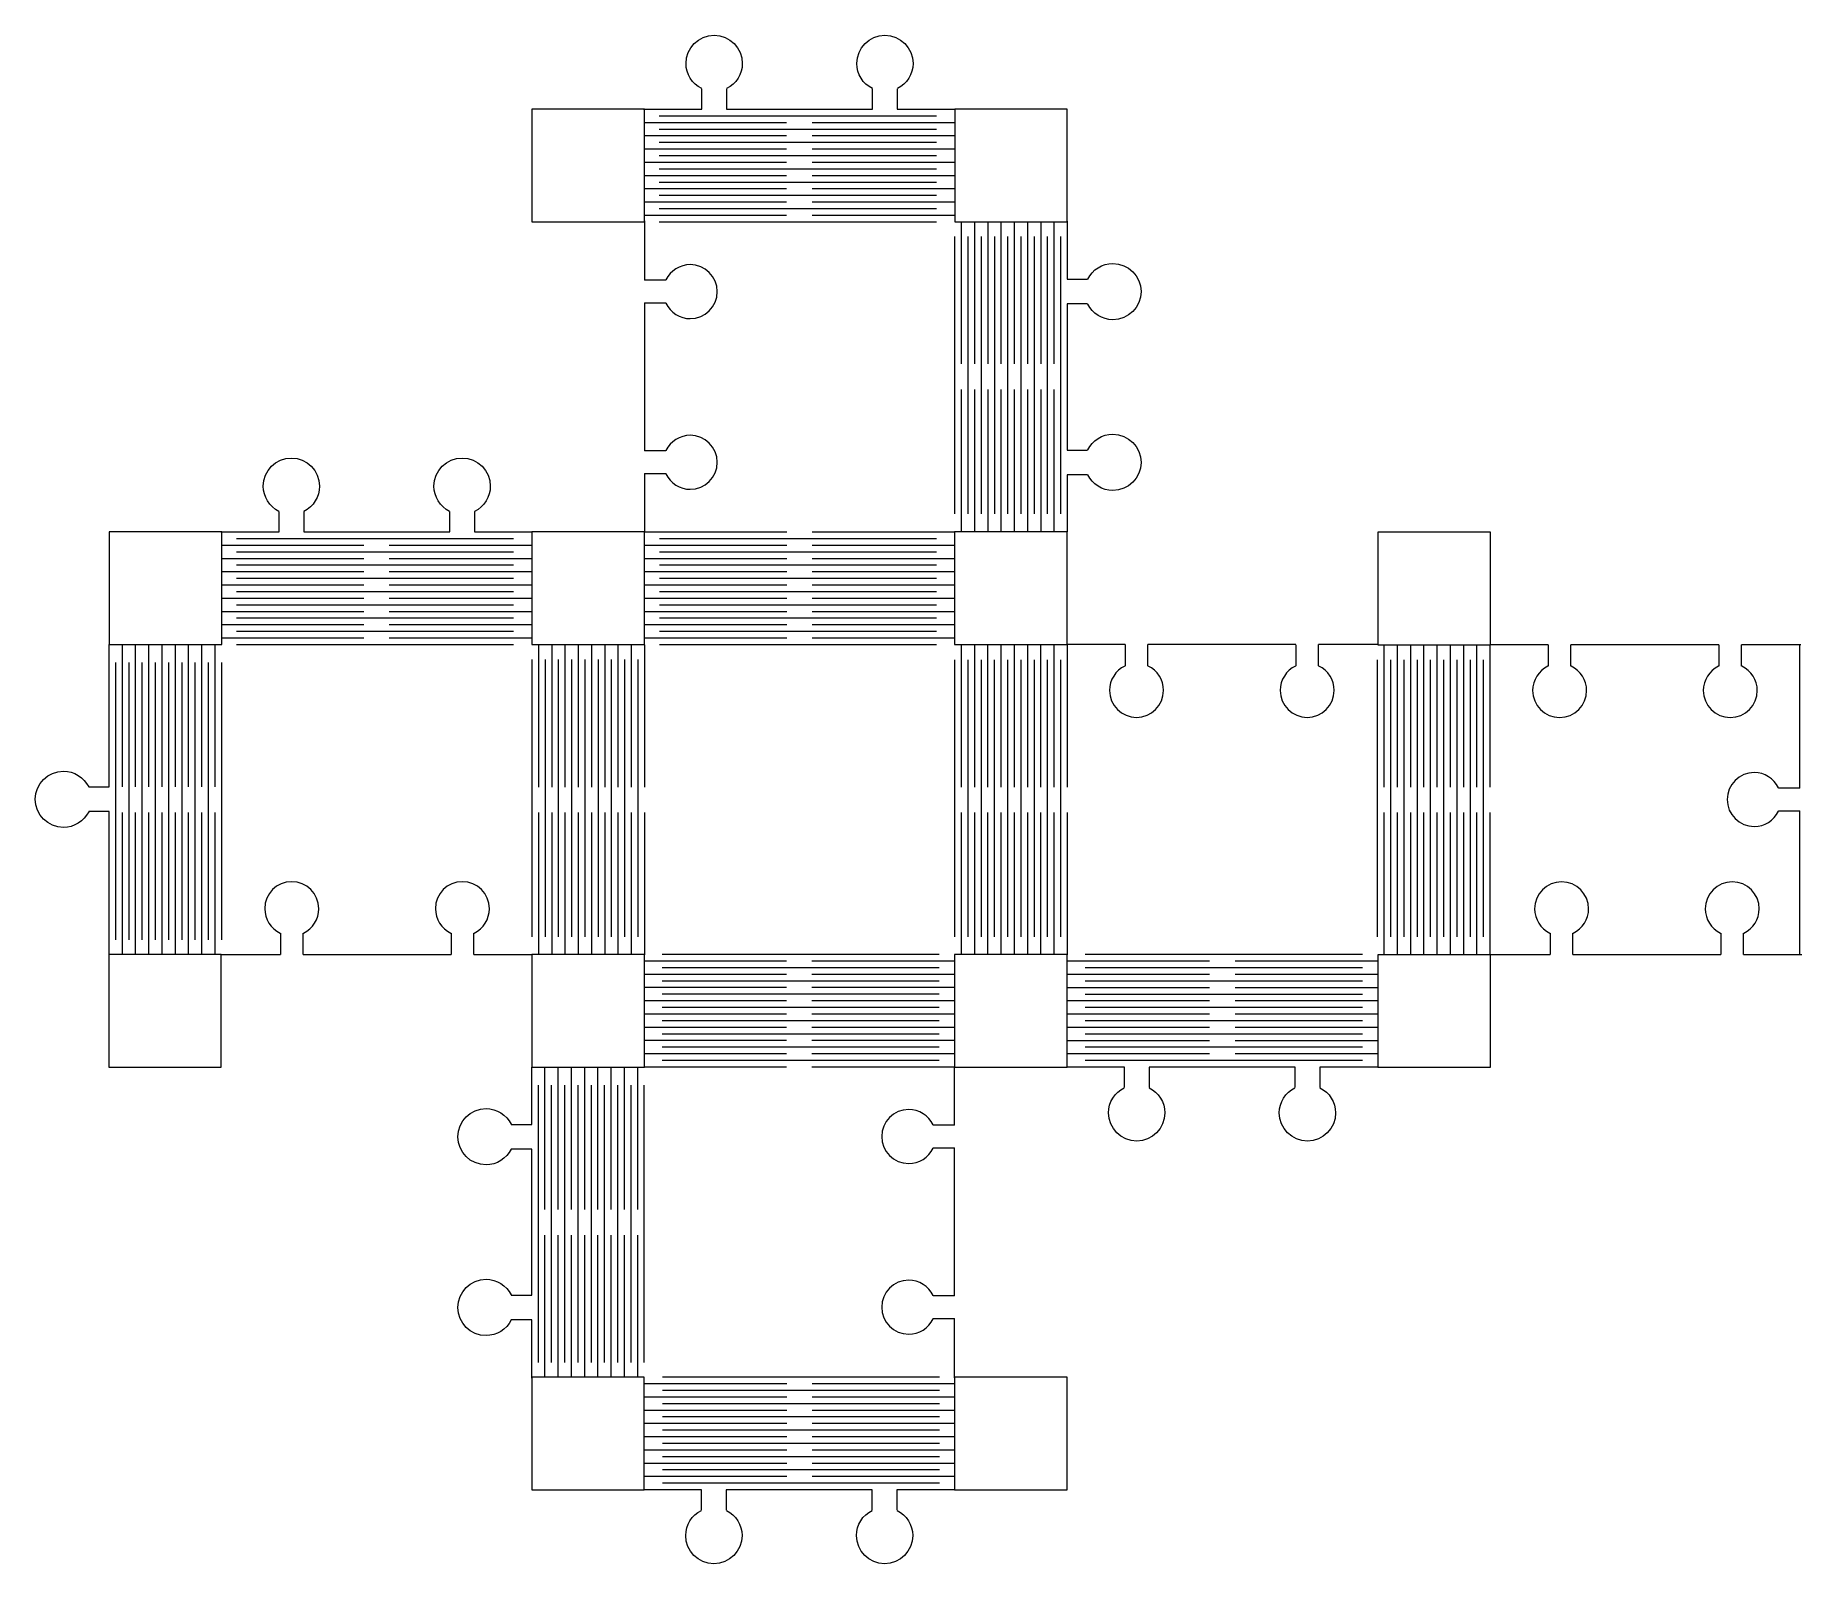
# Model space of a CAD drawing. Header units: centimetres. Extents: x -14.8 to 13.2, y -14.5 to 9.6.
import ezdxf

# ---------------------------------------------------------------- set-up
doc = ezdxf.new("R2010")
doc.units = ezdxf.units.CM
doc.header["$MEASUREMENT"] = 0
doc.layers.add('Layer 1', color=7, linetype='Continuous')

msp = doc.modelspace()

# ---------------------------------------------------------------- linework, layer by layer
at = {"layer": 'Layer 1', "lineweight": 9}
for points in [[(-6.91, 6.70009), (-5.1315, 6.70009), (-5.1315, 8.47859), (-6.91, 8.47859), (-6.91, 6.70009)], [(-0.2305, 6.70009), (1.548, 6.70009), (1.548, 8.47859), (-0.2305, 8.47859), (-0.2305, 6.70009)], [(-6.9097, 0.02209), (-5.1312, 0.02209), (-5.1312, 1.80059), (-6.9097, 1.80059), (-6.9097, 0.02209)], [(-0.23225, 0.02109), (1.54625, 0.02109), (1.54625, 1.79959), (-0.23225, 1.79959), (-0.23225, 0.02109)]]:
    msp.add_lwpolyline(points, close=True, dxfattribs=at)
at = {"layer": 'Layer 1', "color": 1, "lineweight": 9}
for points, knots in [([(-4.22676, 8.80211), (-4.37731, 8.87684), (-4.47427, 9.03242), (-4.47427, 9.20016), (-4.47427, 9.20016), (-4.47427, 9.44531), (-4.2748, 9.64478), (-4.02964, 9.64478), (-4.02964, 9.64478), (-3.78449, 9.64478), (-3.58502, 9.44531), (-3.58502, 9.20016), (-3.58502, 9.20016), (-3.58502, 9.03242), (-3.68199, 8.87684), (-3.83253, 8.80211)], [0, 0, 0, 0, 0.2, 0.2, 0.2, 0.2, 0.4, 0.4, 0.4, 0.4, 0.6, 0.6, 0.6, 0.6, 1, 1, 1, 1]), ([(-1.52929, 8.80211), (-1.67984, 8.87684), (-1.7768, 9.03242), (-1.7768, 9.20016), (-1.7768, 9.20016), (-1.7768, 9.44531), (-1.57733, 9.64478), (-1.33217, 9.64478), (-1.33217, 9.64478), (-1.08702, 9.64478), (-0.88755, 9.44531), (-0.88755, 9.20016), (-0.88755, 9.20016), (-0.88755, 9.03242), (-0.98452, 8.87684), (-1.13506, 8.80211)], [0, 0, 0, 0, 0.2, 0.2, 0.2, 0.2, 0.4, 0.4, 0.4, 0.4, 0.6, 0.6, 0.6, 0.6, 1, 1, 1, 1]), ([(-4.79247, 5.41145), (-4.72175, 5.2642), (-4.57088, 5.16905), (-4.40814, 5.16905), (-4.40814, 5.16905), (-4.17291, 5.16905), (-3.98153, 5.36044), (-3.98153, 5.59567), (-3.98153, 5.59567), (-3.98153, 5.83091), (-4.17291, 6.0223), (-4.40814, 6.0223), (-4.40814, 6.0223), (-4.57088, 6.0223), (-4.72175, 5.92714), (-4.79247, 5.7799)], [0, 0, 0, 0, 0.2, 0.2, 0.2, 0.2, 0.4, 0.4, 0.4, 0.4, 0.6, 0.6, 0.6, 0.6, 1, 1, 1, 1]), ([(1.87087, 5.79302), (1.9456, 5.94357), (2.10118, 6.04053), (2.26892, 6.04053), (2.26892, 6.04053), (2.51407, 6.04053), (2.71354, 5.84106), (2.71354, 5.5959), (2.71354, 5.5959), (2.71354, 5.35075), (2.51407, 5.15128), (2.26892, 5.15128), (2.26892, 5.15128), (2.10118, 5.15128), (1.9456, 5.24825), (1.87087, 5.39879)], [0, 0, 0, 0, 0.2, 0.2, 0.2, 0.2, 0.4, 0.4, 0.4, 0.4, 0.6, 0.6, 0.6, 0.6, 1, 1, 1, 1]), ([(-4.79247, 5.7799), (-4.79247, 5.7799), (-4.79492, 5.7748), (-4.79492, 5.7748), (-4.79492, 5.7748), (-4.79492, 5.7748), (-5.13092, 5.7748), (-5.13092, 5.7748)], [0, 0, 0, 0, 0.33333333, 0.33333333, 0.33333333, 0.33333333, 1, 1, 1, 1]), ([(-5.12952, 5.41656), (-5.12952, 5.41656), (-4.79492, 5.41656), (-4.79492, 5.41656), (-4.79492, 5.41656), (-4.79492, 5.41656), (-4.79247, 5.41145), (-4.79247, 5.41145)], [0, 0, 0, 0, 0.33333333, 0.33333333, 0.33333333, 0.33333333, 1, 1, 1, 1]), ([(-4.79247, 3.084), (-4.79247, 3.084), (-4.79468, 3.0789), (-4.79468, 3.0789), (-4.79468, 3.0789), (-4.79468, 3.0789), (-5.13092, 3.0789), (-5.13092, 3.0789)], [0, 0, 0, 0, 0.33333333, 0.33333333, 0.33333333, 0.33333333, 1, 1, 1, 1]), ([(-4.79247, 2.71555), (-4.72175, 2.5683), (-4.57088, 2.47315), (-4.40814, 2.47315), (-4.40814, 2.47315), (-4.17291, 2.47315), (-3.98153, 2.66454), (-3.98153, 2.89977), (-3.98153, 2.89977), (-3.98153, 3.13501), (-4.17291, 3.3264), (-4.40814, 3.3264), (-4.40814, 3.3264), (-4.57088, 3.3264), (-4.72175, 3.23124), (-4.79247, 3.084)], [0, 0, 0, 0, 0.2, 0.2, 0.2, 0.2, 0.4, 0.4, 0.4, 0.4, 0.6, 0.6, 0.6, 0.6, 1, 1, 1, 1]), ([(1.87087, 3.09555), (1.9456, 3.2461), (2.10118, 3.34306), (2.26892, 3.34306), (2.26892, 3.34306), (2.51407, 3.34306), (2.71354, 3.14359), (2.71354, 2.89843), (2.71354, 2.89843), (2.71354, 2.65328), (2.51407, 2.45381), (2.26892, 2.45381), (2.26892, 2.45381), (2.10118, 2.45381), (1.9456, 2.55078), (1.87087, 2.70132)], [0, 0, 0, 0, 0.2, 0.2, 0.2, 0.2, 0.4, 0.4, 0.4, 0.4, 0.6, 0.6, 0.6, 0.6, 1, 1, 1, 1]), ([(-10.90596, 2.12411), (-11.05651, 2.19884), (-11.15347, 2.35442), (-11.15347, 2.52216), (-11.15347, 2.52216), (-11.15347, 2.76731), (-10.954, 2.96678), (-10.70884, 2.96678), (-10.70884, 2.96678), (-10.46369, 2.96678), (-10.26422, 2.76731), (-10.26422, 2.52216), (-10.26422, 2.52216), (-10.26422, 2.35442), (-10.36119, 2.19884), (-10.51173, 2.12411)], [0, 0, 0, 0, 0.2, 0.2, 0.2, 0.2, 0.4, 0.4, 0.4, 0.4, 0.6, 0.6, 0.6, 0.6, 1, 1, 1, 1]), ([(-8.20849, 2.12411), (-8.35904, 2.19884), (-8.456, 2.35442), (-8.456, 2.52216), (-8.456, 2.52216), (-8.456, 2.76731), (-8.25653, 2.96678), (-8.01137, 2.96678), (-8.01137, 2.96678), (-7.76622, 2.96678), (-7.56675, 2.76731), (-7.56675, 2.52216), (-7.56675, 2.52216), (-7.56675, 2.35442), (-7.66372, 2.19884), (-7.81426, 2.12411)], [0, 0, 0, 0, 0.2, 0.2, 0.2, 0.2, 0.4, 0.4, 0.4, 0.4, 0.6, 0.6, 0.6, 0.6, 1, 1, 1, 1]), ([(-5.13092, 2.72066), (-5.13092, 2.72066), (-4.79469, 2.72066), (-4.79469, 2.72066), (-4.79469, 2.72066), (-4.79469, 2.72066), (-4.79247, 2.71555), (-4.79247, 2.71555)], [0, 0, 0, 0, 0.33333333, 0.33333333, 0.33333333, 0.33333333, 1, 1, 1, 1]), ([(2.46338, 0.01918), (2.46338, 0.01918), (2.46338, -0.31705), (2.46338, -0.31705), (2.46338, -0.31705), (2.46338, -0.31705), (2.45827, -0.31927), (2.45827, -0.31927)], [0, 0, 0, 0, 0.33333333, 0.33333333, 0.33333333, 0.33333333, 1, 1, 1, 1]), ([(2.82672, -0.31927), (2.82672, -0.31927), (2.82162, -0.31706), (2.82162, -0.31706), (2.82162, -0.31706), (2.82162, -0.31706), (2.82162, 0.01918), (2.82162, 0.01918)], [0, 0, 0, 0, 0.33333333, 0.33333333, 0.33333333, 0.33333333, 1, 1, 1, 1]), ([(5.15928, 0.01778), (5.15928, 0.01778), (5.15928, -0.31682), (5.15928, -0.31682), (5.15928, -0.31682), (5.15928, -0.31682), (5.15417, -0.31927), (5.15417, -0.31927)], [0, 0, 0, 0, 0.33333333, 0.33333333, 0.33333333, 0.33333333, 1, 1, 1, 1]), ([(5.52262, -0.31927), (5.52262, -0.31927), (5.51752, -0.31682), (5.51752, -0.31682), (5.51752, -0.31682), (5.51752, -0.31682), (5.51752, 0.01918), (5.51752, 0.01918)], [0, 0, 0, 0, 0.33333333, 0.33333333, 0.33333333, 0.33333333, 1, 1, 1, 1]), ([(9.14738, 0.01718), (9.14738, 0.01718), (9.14738, -0.31905), (9.14738, -0.31905), (9.14738, -0.31905), (9.14738, -0.31905), (9.14227, -0.32127), (9.14227, -0.32127)], [0, 0, 0, 0, 0.33333333, 0.33333333, 0.33333333, 0.33333333, 1, 1, 1, 1]), ([(9.51072, -0.32127), (9.51072, -0.32127), (9.50562, -0.31906), (9.50562, -0.31906), (9.50562, -0.31906), (9.50562, -0.31906), (9.50562, 0.01718), (9.50562, 0.01718)], [0, 0, 0, 0, 0.33333333, 0.33333333, 0.33333333, 0.33333333, 1, 1, 1, 1]), ([(11.84328, 0.01578), (11.84328, 0.01578), (11.84328, -0.31882), (11.84328, -0.31882), (11.84328, -0.31882), (11.84328, -0.31882), (11.83817, -0.32127), (11.83817, -0.32127)], [0, 0, 0, 0, 0.33333333, 0.33333333, 0.33333333, 0.33333333, 1, 1, 1, 1]), ([(12.20662, -0.32127), (12.20662, -0.32127), (12.20152, -0.31882), (12.20152, -0.31882), (12.20152, -0.31882), (12.20152, -0.31882), (12.20152, 0.01718), (12.20152, 0.01718)], [0, 0, 0, 0, 0.33333333, 0.33333333, 0.33333333, 0.33333333, 1, 1, 1, 1]), ([(2.45827, -0.31927), (2.31102, -0.38999), (2.21587, -0.54086), (2.21587, -0.7036), (2.21587, -0.7036), (2.21587, -0.93883), (2.40726, -1.13021), (2.64249, -1.13021), (2.64249, -1.13021), (2.87773, -1.13021), (3.06912, -0.93883), (3.06912, -0.7036), (3.06912, -0.7036), (3.06912, -0.54086), (2.97396, -0.38999), (2.82672, -0.31927)], [0, 0, 0, 0, 0.2, 0.2, 0.2, 0.2, 0.4, 0.4, 0.4, 0.4, 0.6, 0.6, 0.6, 0.6, 1, 1, 1, 1]), ([(5.15417, -0.31927), (5.00692, -0.38999), (4.91177, -0.54086), (4.91177, -0.7036), (4.91177, -0.7036), (4.91177, -0.93883), (5.10316, -1.13021), (5.33839, -1.13021), (5.33839, -1.13021), (5.57363, -1.13021), (5.76502, -0.93883), (5.76502, -0.7036), (5.76502, -0.7036), (5.76502, -0.54086), (5.66986, -0.38999), (5.52262, -0.31927)], [0, 0, 0, 0, 0.2, 0.2, 0.2, 0.2, 0.4, 0.4, 0.4, 0.4, 0.6, 0.6, 0.6, 0.6, 1, 1, 1, 1]), ([(9.14227, -0.32127), (8.99502, -0.39199), (8.89987, -0.54286), (8.89987, -0.7056), (8.89987, -0.7056), (8.89987, -0.94083), (9.09126, -1.13221), (9.32649, -1.13221), (9.32649, -1.13221), (9.56173, -1.13221), (9.75312, -0.94083), (9.75312, -0.7056), (9.75312, -0.7056), (9.75312, -0.54286), (9.65796, -0.39199), (9.51072, -0.32127)], [0, 0, 0, 0, 0.2, 0.2, 0.2, 0.2, 0.4, 0.4, 0.4, 0.4, 0.6, 0.6, 0.6, 0.6, 1, 1, 1, 1]), ([(11.83817, -0.32127), (11.69092, -0.39199), (11.59577, -0.54286), (11.59577, -0.7056), (11.59577, -0.7056), (11.59577, -0.94083), (11.78716, -1.13221), (12.02239, -1.13221), (12.02239, -1.13221), (12.25763, -1.13221), (12.44902, -0.94083), (12.44902, -0.7056), (12.44902, -0.7056), (12.44902, -0.54286), (12.35386, -0.39199), (12.20662, -0.32127)], [0, 0, 0, 0, 0.2, 0.2, 0.2, 0.2, 0.4, 0.4, 0.4, 0.4, 0.6, 0.6, 0.6, 0.6, 1, 1, 1, 1]), ([(-13.91133, -2.62156), (-13.98606, -2.77211), (-14.14164, -2.86907), (-14.30938, -2.86907), (-14.30938, -2.86907), (-14.55453, -2.86907), (-14.754, -2.6696), (-14.754, -2.42444), (-14.754, -2.42444), (-14.754, -2.17929), (-14.55453, -1.97982), (-14.30938, -1.97982), (-14.30938, -1.97982), (-14.14164, -1.97982), (-13.98606, -2.07679), (-13.91133, -2.22733)], [0, 0, 0, 0, 0.2, 0.2, 0.2, 0.2, 0.4, 0.4, 0.4, 0.4, 0.6, 0.6, 0.6, 0.6, 1, 1, 1, 1]), ([(12.78419, -2.24352), (12.71347, -2.09627), (12.5626, -2.00112), (12.39986, -2.00112), (12.39986, -2.00112), (12.16463, -2.00112), (11.97325, -2.19251), (11.97325, -2.42774), (11.97325, -2.42774), (11.97325, -2.66298), (12.16463, -2.85437), (12.39986, -2.85437), (12.39986, -2.85437), (12.5626, -2.85437), (12.71347, -2.75921), (12.78419, -2.61197)], [0, 0, 0, 0, 0.2, 0.2, 0.2, 0.2, 0.4, 0.4, 0.4, 0.4, 0.6, 0.6, 0.6, 0.6, 1, 1, 1, 1]), ([(13.12264, -2.24863), (13.12264, -2.24863), (12.78641, -2.24863), (12.78641, -2.24863), (12.78641, -2.24863), (12.78641, -2.24863), (12.78419, -2.24352), (12.78419, -2.24352)], [0, 0, 0, 0, 0.33333333, 0.33333333, 0.33333333, 0.33333333, 1, 1, 1, 1]), ([(12.78419, -2.61197), (12.78419, -2.61197), (12.7864, -2.60687), (12.7864, -2.60687), (12.7864, -2.60687), (12.7864, -2.60687), (13.12264, -2.60687), (13.12264, -2.60687)], [0, 0, 0, 0, 0.33333333, 0.33333333, 0.33333333, 0.33333333, 1, 1, 1, 1]), ([(-10.5189, -4.53715), (-10.37165, -4.46643), (-10.2765, -4.31556), (-10.2765, -4.15282), (-10.2765, -4.15282), (-10.2765, -3.91759), (-10.46789, -3.72621), (-10.70312, -3.72621), (-10.70312, -3.72621), (-10.93836, -3.72621), (-11.12975, -3.91759), (-11.12975, -4.15282), (-11.12975, -4.15282), (-11.12975, -4.31556), (-11.03459, -4.46643), (-10.88735, -4.53715)], [0, 0, 0, 0, 0.2, 0.2, 0.2, 0.2, 0.4, 0.4, 0.4, 0.4, 0.6, 0.6, 0.6, 0.6, 1, 1, 1, 1]), ([(-7.823, -4.53715), (-7.67575, -4.46643), (-7.5806, -4.31556), (-7.5806, -4.15282), (-7.5806, -4.15282), (-7.5806, -3.91759), (-7.77199, -3.72621), (-8.00722, -3.72621), (-8.00722, -3.72621), (-8.24246, -3.72621), (-8.43385, -3.91759), (-8.43385, -4.15282), (-8.43385, -4.15282), (-8.43385, -4.31556), (-8.33869, -4.46643), (-8.19145, -4.53715)], [0, 0, 0, 0, 0.2, 0.2, 0.2, 0.2, 0.4, 0.4, 0.4, 0.4, 0.6, 0.6, 0.6, 0.6, 1, 1, 1, 1]), ([(9.54183, -4.53915), (9.68908, -4.46843), (9.78423, -4.31756), (9.78423, -4.15482), (9.78423, -4.15482), (9.78423, -3.91959), (9.59284, -3.72821), (9.35761, -3.72821), (9.35761, -3.72821), (9.12237, -3.72821), (8.93098, -3.91959), (8.93098, -4.15482), (8.93098, -4.15482), (8.93098, -4.31756), (9.02614, -4.46843), (9.17338, -4.53915)], [0, 0, 0, 0, 0.2, 0.2, 0.2, 0.2, 0.4, 0.4, 0.4, 0.4, 0.6, 0.6, 0.6, 0.6, 1, 1, 1, 1]), ([(12.23773, -4.53915), (12.38498, -4.46843), (12.48013, -4.31756), (12.48013, -4.15482), (12.48013, -4.15482), (12.48013, -3.91959), (12.28874, -3.72821), (12.05351, -3.72821), (12.05351, -3.72821), (11.81827, -3.72821), (11.62688, -3.91959), (11.62688, -4.15482), (11.62688, -4.15482), (11.62688, -4.31756), (11.72204, -4.46843), (11.86928, -4.53915)], [0, 0, 0, 0, 0.2, 0.2, 0.2, 0.2, 0.4, 0.4, 0.4, 0.4, 0.6, 0.6, 0.6, 0.6, 1, 1, 1, 1]), ([(-10.88735, -4.53715), (-10.88735, -4.53715), (-10.88225, -4.5396), (-10.88225, -4.5396), (-10.88225, -4.5396), (-10.88225, -4.5396), (-10.88225, -4.8756), (-10.88225, -4.8756)], [0, 0, 0, 0, 0.33333333, 0.33333333, 0.33333333, 0.33333333, 1, 1, 1, 1]), ([(-10.52401, -4.8742), (-10.52401, -4.8742), (-10.52401, -4.5396), (-10.52401, -4.5396), (-10.52401, -4.5396), (-10.52401, -4.5396), (-10.5189, -4.53715), (-10.5189, -4.53715)], [0, 0, 0, 0, 0.33333333, 0.33333333, 0.33333333, 0.33333333, 1, 1, 1, 1]), ([(-8.19145, -4.53715), (-8.19145, -4.53715), (-8.18635, -4.53936), (-8.18635, -4.53936), (-8.18635, -4.53936), (-8.18635, -4.53936), (-8.18635, -4.8756), (-8.18635, -4.8756)], [0, 0, 0, 0, 0.33333333, 0.33333333, 0.33333333, 0.33333333, 1, 1, 1, 1]), ([(-7.82811, -4.8756), (-7.82811, -4.8756), (-7.82811, -4.53937), (-7.82811, -4.53937), (-7.82811, -4.53937), (-7.82811, -4.53937), (-7.823, -4.53715), (-7.823, -4.53715)], [0, 0, 0, 0, 0.33333333, 0.33333333, 0.33333333, 0.33333333, 1, 1, 1, 1]), ([(9.17338, -4.53915), (9.17338, -4.53915), (9.17848, -4.5416), (9.17848, -4.5416), (9.17848, -4.5416), (9.17848, -4.5416), (9.17848, -4.8776), (9.17848, -4.8776)], [0, 0, 0, 0, 0.33333333, 0.33333333, 0.33333333, 0.33333333, 1, 1, 1, 1]), ([(9.53672, -4.8762), (9.53672, -4.8762), (9.53672, -4.5416), (9.53672, -4.5416), (9.53672, -4.5416), (9.53672, -4.5416), (9.54183, -4.53915), (9.54183, -4.53915)], [0, 0, 0, 0, 0.33333333, 0.33333333, 0.33333333, 0.33333333, 1, 1, 1, 1]), ([(11.86928, -4.53915), (11.86928, -4.53915), (11.87438, -4.54136), (11.87438, -4.54136), (11.87438, -4.54136), (11.87438, -4.54136), (11.87438, -4.8776), (11.87438, -4.8776)], [0, 0, 0, 0, 0.33333333, 0.33333333, 0.33333333, 0.33333333, 1, 1, 1, 1]), ([(12.23262, -4.8776), (12.23262, -4.8776), (12.23262, -4.54137), (12.23262, -4.54137), (12.23262, -4.54137), (12.23262, -4.54137), (12.23773, -4.53915), (12.23773, -4.53915)], [0, 0, 0, 0, 0.33333333, 0.33333333, 0.33333333, 0.33333333, 1, 1, 1, 1]), ([(2.84195, -6.98027), (2.9925, -7.055), (3.08946, -7.21058), (3.08946, -7.37832), (3.08946, -7.37832), (3.08946, -7.62347), (2.88999, -7.82294), (2.64483, -7.82294), (2.64483, -7.82294), (2.39968, -7.82294), (2.20021, -7.62347), (2.20021, -7.37832), (2.20021, -7.37832), (2.20021, -7.21058), (2.29718, -7.055), (2.44772, -6.98027)], [0, 0, 0, 0, 0.2, 0.2, 0.2, 0.2, 0.4, 0.4, 0.4, 0.4, 0.6, 0.6, 0.6, 0.6, 1, 1, 1, 1]), ([(5.53942, -6.98027), (5.68997, -7.055), (5.78693, -7.21058), (5.78693, -7.37832), (5.78693, -7.37832), (5.78693, -7.62347), (5.58746, -7.82294), (5.3423, -7.82294), (5.3423, -7.82294), (5.09715, -7.82294), (4.89768, -7.62347), (4.89768, -7.37832), (4.89768, -7.37832), (4.89768, -7.21058), (4.99465, -7.055), (5.14519, -6.98027)], [0, 0, 0, 0, 0.2, 0.2, 0.2, 0.2, 0.4, 0.4, 0.4, 0.4, 0.6, 0.6, 0.6, 0.6, 1, 1, 1, 1]), ([(-7.2356, -7.95197), (-7.31033, -8.10252), (-7.46591, -8.19948), (-7.63365, -8.19948), (-7.63365, -8.19948), (-7.8788, -8.19948), (-8.07827, -8.00001), (-8.07827, -7.75485), (-8.07827, -7.75485), (-8.07827, -7.5097), (-7.8788, -7.31023), (-7.63365, -7.31023), (-7.63365, -7.31023), (-7.46591, -7.31023), (-7.31033, -7.4072), (-7.2356, -7.55774)], [0, 0, 0, 0, 0.2, 0.2, 0.2, 0.2, 0.4, 0.4, 0.4, 0.4, 0.6, 0.6, 0.6, 0.6, 1, 1, 1, 1]), ([(-0.57287, -7.56767), (-0.64359, -7.42042), (-0.79446, -7.32527), (-0.9572, -7.32527), (-0.9572, -7.32527), (-1.19243, -7.32527), (-1.38381, -7.51666), (-1.38381, -7.75189), (-1.38381, -7.75189), (-1.38381, -7.98713), (-1.19243, -8.17852), (-0.9572, -8.17852), (-0.9572, -8.17852), (-0.79446, -8.17852), (-0.64359, -8.08336), (-0.57287, -7.93612)], [0, 0, 0, 0, 0.2, 0.2, 0.2, 0.2, 0.4, 0.4, 0.4, 0.4, 0.6, 0.6, 0.6, 0.6, 1, 1, 1, 1]), ([(-0.23442, -7.57278), (-0.23442, -7.57278), (-0.57065, -7.57278), (-0.57065, -7.57278), (-0.57065, -7.57278), (-0.57065, -7.57278), (-0.57287, -7.56767), (-0.57287, -7.56767)], [0, 0, 0, 0, 0.33333333, 0.33333333, 0.33333333, 0.33333333, 1, 1, 1, 1]), ([(-0.57287, -7.93612), (-0.57287, -7.93612), (-0.57066, -7.93102), (-0.57066, -7.93102), (-0.57066, -7.93102), (-0.57066, -7.93102), (-0.23442, -7.93102), (-0.23442, -7.93102)], [0, 0, 0, 0, 0.33333333, 0.33333333, 0.33333333, 0.33333333, 1, 1, 1, 1]), ([(-7.2356, -10.64944), (-7.31033, -10.79999), (-7.46591, -10.89695), (-7.63365, -10.89695), (-7.63365, -10.89695), (-7.8788, -10.89695), (-8.07827, -10.69748), (-8.07827, -10.45232), (-8.07827, -10.45232), (-8.07827, -10.20717), (-7.8788, -10.0077), (-7.63365, -10.0077), (-7.63365, -10.0077), (-7.46591, -10.0077), (-7.31033, -10.10467), (-7.2356, -10.25521)], [0, 0, 0, 0, 0.2, 0.2, 0.2, 0.2, 0.4, 0.4, 0.4, 0.4, 0.6, 0.6, 0.6, 0.6, 1, 1, 1, 1]), ([(-0.57287, -10.26357), (-0.64359, -10.11632), (-0.79446, -10.02117), (-0.9572, -10.02117), (-0.9572, -10.02117), (-1.19243, -10.02117), (-1.38381, -10.21256), (-1.38381, -10.44779), (-1.38381, -10.44779), (-1.38381, -10.68303), (-1.19243, -10.87442), (-0.9572, -10.87442), (-0.9572, -10.87442), (-0.79446, -10.87442), (-0.64359, -10.77926), (-0.57287, -10.63202)], [0, 0, 0, 0, 0.2, 0.2, 0.2, 0.2, 0.4, 0.4, 0.4, 0.4, 0.6, 0.6, 0.6, 0.6, 1, 1, 1, 1]), ([(-0.23582, -10.26868), (-0.23582, -10.26868), (-0.57042, -10.26868), (-0.57042, -10.26868), (-0.57042, -10.26868), (-0.57042, -10.26868), (-0.57287, -10.26357), (-0.57287, -10.26357)], [0, 0, 0, 0, 0.33333333, 0.33333333, 0.33333333, 0.33333333, 1, 1, 1, 1]), ([(-0.57287, -10.63202), (-0.57287, -10.63202), (-0.57042, -10.62692), (-0.57042, -10.62692), (-0.57042, -10.62692), (-0.57042, -10.62692), (-0.23442, -10.62692), (-0.23442, -10.62692)], [0, 0, 0, 0, 0.33333333, 0.33333333, 0.33333333, 0.33333333, 1, 1, 1, 1]), ([(-3.83754, -13.65733), (-3.68699, -13.73206), (-3.59003, -13.88764), (-3.59003, -14.05538), (-3.59003, -14.05538), (-3.59003, -14.30053), (-3.7895, -14.5), (-4.03466, -14.5), (-4.03466, -14.5), (-4.27981, -14.5), (-4.47928, -14.30053), (-4.47928, -14.05538), (-4.47928, -14.05538), (-4.47928, -13.88764), (-4.38231, -13.73206), (-4.23177, -13.65733)], [0, 0, 0, 0, 0.2, 0.2, 0.2, 0.2, 0.4, 0.4, 0.4, 0.4, 0.6, 0.6, 0.6, 0.6, 1, 1, 1, 1]), ([(-1.14007, -13.65733), (-0.98952, -13.73206), (-0.89256, -13.88764), (-0.89256, -14.05538), (-0.89256, -14.05538), (-0.89256, -14.30053), (-1.09203, -14.5), (-1.33719, -14.5), (-1.33719, -14.5), (-1.58234, -14.5), (-1.78181, -14.30053), (-1.78181, -14.05538), (-1.78181, -14.05538), (-1.78181, -13.88764), (-1.68484, -13.73206), (-1.5343, -13.65733)], [0, 0, 0, 0, 0.2, 0.2, 0.2, 0.2, 0.4, 0.4, 0.4, 0.4, 0.6, 0.6, 0.6, 0.6, 1, 1, 1, 1])]:
    msp.add_open_spline(points, degree=3, knots=knots, dxfattribs=at)
for points in [[(-4.22476, 8.47779), (-4.22476, 8.47779), (-4.22476, 8.80152), (-4.22476, 8.80152)], [(-3.83452, 8.80152), (-3.83452, 8.80152), (-3.83452, 8.47779), (-3.83452, 8.47779)], [(-1.52729, 8.47779), (-1.52729, 8.47779), (-1.52729, 8.80152), (-1.52729, 8.80152)], [(-1.13705, 8.80152), (-1.13705, 8.80152), (-1.13705, 8.47779), (-1.13705, 8.47779)], [(-5.1448, 8.47727), (-5.1448, 8.47727), (-4.22476, 8.47726), (-4.22476, 8.47726)], [(-4.89746, 8.37369), (-4.89746, 8.37369), (-0.51855, 8.37367), (-0.51855, 8.37367)], [(-1.13705, 8.47726), (-1.13705, 8.47726), (-0.23553, 8.47726), (-0.23553, 8.47726)], [(-5.13416, 8.26903), (-5.13416, 8.26903), (-2.88554, 8.26902), (-2.88554, 8.26902)], [(-4.89746, 8.16442), (-4.89746, 8.16442), (-0.51855, 8.1644), (-0.51855, 8.1644)], [(-2.48284, 8.26902), (-2.48284, 8.26902), (-0.23417, 8.26902), (-0.23417, 8.26902)], [(-5.13416, 8.05982), (-5.13416, 8.05982), (-2.88554, 8.05981), (-2.88554, 8.05981)], [(-5.13416, 7.85058), (-5.13416, 7.85058), (-2.88554, 7.85057), (-2.88554, 7.85057)], [(-4.89746, 7.9552), (-4.89746, 7.9552), (-0.51855, 7.95518), (-0.51855, 7.95518)], [(-2.48284, 8.05981), (-2.48284, 8.05981), (-0.23417, 8.05981), (-0.23417, 8.05981)], [(-2.48284, 7.85057), (-2.48284, 7.85057), (-0.23417, 7.85057), (-0.23417, 7.85057)], [(-5.13416, 7.64139), (-5.13416, 7.64139), (-2.88554, 7.64139), (-2.88554, 7.64139)], [(-4.89746, 7.74596), (-4.89746, 7.74596), (-0.51855, 7.74596), (-0.51855, 7.74596)], [(-4.89746, 7.53674), (-4.89746, 7.53674), (-0.51855, 7.53674), (-0.51855, 7.53674)], [(-2.48284, 7.64139), (-2.48284, 7.64139), (-0.23417, 7.64139), (-0.23417, 7.64139)], [(-5.13416, 7.4321), (-5.13416, 7.4321), (-2.88554, 7.4321), (-2.88554, 7.4321)], [(-4.89746, 7.3275), (-4.89746, 7.3275), (-0.51855, 7.3275), (-0.51855, 7.3275)], [(-2.48284, 7.4321), (-2.48284, 7.4321), (-0.23417, 7.4321), (-0.23417, 7.4321)], [(-5.13416, 7.22288), (-5.13416, 7.22288), (-2.88554, 7.22288), (-2.88554, 7.22288)], [(-5.13416, 7.01364), (-5.13416, 7.01364), (-2.88554, 7.01364), (-2.88554, 7.01364)], [(-4.89746, 7.11829), (-4.89746, 7.11829), (-0.51855, 7.11829), (-0.51855, 7.11829)], [(-2.48284, 7.22288), (-2.48284, 7.22288), (-0.23417, 7.22288), (-0.23417, 7.22288)], [(-2.48284, 7.01364), (-2.48284, 7.01364), (-0.23417, 7.01364), (-0.23417, 7.01364)], [(-5.13416, 6.80446), (-5.13416, 6.80446), (-2.88554, 6.80446), (-2.88554, 6.80446)], [(-5.13151, 6.71255), (-5.13151, 6.71255), (-5.13092, 5.7748), (-5.13092, 5.7748)], [(-4.89746, 6.90905), (-4.89746, 6.90905), (-0.51855, 6.90905), (-0.51855, 6.90905)], [(-4.89746, 6.69981), (-4.89746, 6.69981), (-0.51855, 6.69981), (-0.51855, 6.69981)], [(-2.48284, 6.80446), (-2.48284, 6.80446), (-0.23417, 6.80446), (-0.23417, 6.80446)], [(-0.12679, 6.70178), (-0.12679, 6.70178), (-0.12679, 4.45316), (-0.12679, 4.45316)], [(0.08239, 6.70178), (0.08239, 6.70178), (0.08239, 4.45316), (0.08239, 4.45316)], [(0.29163, 6.70178), (0.29163, 6.70178), (0.29163, 4.45316), (0.29163, 4.45316)], [(0.50085, 6.70178), (0.50085, 6.70178), (0.50085, 4.45316), (0.50085, 4.45316)], [(0.71014, 6.70178), (0.71014, 6.70178), (0.71014, 4.45316), (0.71014, 4.45316)], [(0.91933, 6.70178), (0.91933, 6.70178), (0.91932, 4.45316), (0.91932, 4.45316)], [(1.12857, 6.70178), (1.12857, 6.70178), (1.12856, 4.45316), (1.12856, 4.45316)], [(1.33778, 6.70178), (1.33778, 6.70178), (1.33777, 4.45316), (1.33777, 4.45316)], [(1.54603, 6.71106), (1.54603, 6.71106), (1.54602, 5.79102), (1.54602, 5.79102)], [(-0.23144, 6.46508), (-0.23144, 6.46508), (-0.23144, 2.08617), (-0.23144, 2.08617)], [(-0.0222, 6.46508), (-0.0222, 6.46508), (-0.0222, 2.08617), (-0.0222, 2.08617)], [(0.18704, 6.46508), (0.18704, 6.46508), (0.18704, 2.08617), (0.18704, 2.08617)], [(0.39625, 6.46508), (0.39625, 6.46508), (0.39625, 2.08617), (0.39625, 2.08617)], [(0.60549, 6.46508), (0.60549, 6.46508), (0.60549, 2.08617), (0.60549, 2.08617)], [(0.81471, 6.46508), (0.81471, 6.46508), (0.81471, 2.08617), (0.81471, 2.08617)], [(1.02395, 6.46508), (1.02395, 6.46508), (1.02393, 2.08617), (1.02393, 2.08617)], [(1.23317, 6.46508), (1.23317, 6.46508), (1.23315, 2.08617), (1.23315, 2.08617)], [(1.44244, 6.46508), (1.44244, 6.46508), (1.44242, 2.08617), (1.44242, 2.08617)], [(1.54655, 5.79102), (1.54655, 5.79102), (1.87028, 5.79102), (1.87028, 5.79102)], [(-5.13092, 5.41656), (-5.13092, 5.41656), (-5.13092, 3.0789), (-5.13092, 3.0789)], [(1.87028, 5.40078), (1.87028, 5.40078), (1.54655, 5.40078), (1.54655, 5.40078)], [(-0.12679, 4.05046), (-0.12679, 4.05046), (-0.12679, 1.80179), (-0.12679, 1.80179)], [(0.08239, 4.05046), (0.08239, 4.05046), (0.08239, 1.80179), (0.08239, 1.80179)], [(0.29163, 4.05046), (0.29163, 4.05046), (0.29163, 1.80179), (0.29163, 1.80179)], [(0.50085, 4.05046), (0.50085, 4.05046), (0.50085, 1.80179), (0.50085, 1.80179)], [(0.71014, 4.05046), (0.71014, 4.05046), (0.71014, 1.80179), (0.71014, 1.80179)], [(0.91932, 4.05046), (0.91932, 4.05046), (0.91932, 1.80179), (0.91932, 1.80179)], [(1.12856, 4.05046), (1.12856, 4.05046), (1.12856, 1.80179), (1.12856, 1.80179)], [(1.33777, 4.05046), (1.33777, 4.05046), (1.33777, 1.80179), (1.33777, 1.80179)], [(1.54655, 3.09355), (1.54655, 3.09355), (1.87028, 3.09355), (1.87028, 3.09355)], [(-5.13092, 2.72066), (-5.13092, 2.72066), (-5.13152, 1.80328), (-5.13152, 1.80328)], [(1.54602, 2.70331), (1.54602, 2.70331), (1.54602, 1.80179), (1.54602, 1.80179)], [(1.87028, 2.70331), (1.87028, 2.70331), (1.54655, 2.70331), (1.54655, 2.70331)], [(-10.90396, 1.79979), (-10.90396, 1.79979), (-10.90396, 2.12352), (-10.90396, 2.12352)], [(-10.51372, 2.12352), (-10.51372, 2.12352), (-10.51372, 1.79979), (-10.51372, 1.79979)], [(-8.20649, 1.79979), (-8.20649, 1.79979), (-8.20649, 2.12352), (-8.20649, 2.12352)], [(-7.81625, 2.12352), (-7.81625, 2.12352), (-7.81625, 1.79979), (-7.81625, 1.79979)], [(-11.824, 1.79927), (-11.824, 1.79927), (-10.90396, 1.79926), (-10.90396, 1.79926)], [(-11.57666, 1.69569), (-11.57666, 1.69569), (-7.19775, 1.69567), (-7.19775, 1.69567)], [(-7.81625, 1.79926), (-7.81625, 1.79926), (-6.91473, 1.79926), (-6.91473, 1.79926)], [(-5.13194, 1.80019), (-5.13194, 1.80019), (-2.88332, 1.80018), (-2.88332, 1.80018)], [(-4.89524, 1.69561), (-4.89524, 1.69561), (-0.51633, 1.69559), (-0.51633, 1.69559)], [(-2.48062, 1.80018), (-2.48062, 1.80018), (-0.23195, 1.80018), (-0.23195, 1.80018)], [(-11.81336, 1.59103), (-11.81336, 1.59103), (-9.56474, 1.59102), (-9.56474, 1.59102)], [(-11.57666, 1.48642), (-11.57666, 1.48642), (-7.19775, 1.4864), (-7.19775, 1.4864)], [(-9.16204, 1.59102), (-9.16204, 1.59102), (-6.91337, 1.59102), (-6.91337, 1.59102)], [(-5.13194, 1.59095), (-5.13194, 1.59095), (-2.88332, 1.59094), (-2.88332, 1.59094)], [(-4.89524, 1.48634), (-4.89524, 1.48634), (-0.51633, 1.48632), (-0.51633, 1.48632)], [(-2.48062, 1.59094), (-2.48062, 1.59094), (-0.23195, 1.59094), (-0.23195, 1.59094)], [(-11.81336, 1.38182), (-11.81336, 1.38182), (-9.56474, 1.38181), (-9.56474, 1.38181)], [(-11.81336, 1.17258), (-11.81336, 1.17258), (-9.56474, 1.17257), (-9.56474, 1.17257)], [(-11.57666, 1.2772), (-11.57666, 1.2772), (-7.19775, 1.27718), (-7.19775, 1.27718)], [(-9.16204, 1.38181), (-9.16204, 1.38181), (-6.91337, 1.38181), (-6.91337, 1.38181)], [(-9.16204, 1.17257), (-9.16204, 1.17257), (-6.91337, 1.17257), (-6.91337, 1.17257)], [(-5.13194, 1.38174), (-5.13194, 1.38174), (-2.88332, 1.38173), (-2.88332, 1.38173)], [(-5.13194, 1.1725), (-5.13194, 1.1725), (-2.88332, 1.17249), (-2.88332, 1.17249)], [(-4.89524, 1.27712), (-4.89524, 1.27712), (-0.51633, 1.2771), (-0.51633, 1.2771)], [(-2.48062, 1.38173), (-2.48062, 1.38173), (-0.23195, 1.38173), (-0.23195, 1.38173)], [(-2.48062, 1.17249), (-2.48062, 1.17249), (-0.23195, 1.17249), (-0.23195, 1.17249)], [(-11.81336, 0.96339), (-11.81336, 0.96339), (-9.56474, 0.96339), (-9.56474, 0.96339)], [(-11.57666, 1.06796), (-11.57666, 1.06796), (-7.19775, 1.06796), (-7.19775, 1.06796)], [(-11.57666, 0.85874), (-11.57666, 0.85874), (-7.19775, 0.85874), (-7.19775, 0.85874)], [(-9.16204, 0.96339), (-9.16204, 0.96339), (-6.91337, 0.96339), (-6.91337, 0.96339)], [(-5.13194, 0.96331), (-5.13194, 0.96331), (-2.88332, 0.96331), (-2.88332, 0.96331)], [(-4.89524, 1.06788), (-4.89524, 1.06788), (-0.51633, 1.06788), (-0.51633, 1.06788)], [(-4.89524, 0.85866), (-4.89524, 0.85866), (-0.51633, 0.85866), (-0.51633, 0.85866)], [(-2.48062, 0.96331), (-2.48062, 0.96331), (-0.23195, 0.96331), (-0.23195, 0.96331)], [(-11.81336, 0.7541), (-11.81336, 0.7541), (-9.56474, 0.7541), (-9.56474, 0.7541)], [(-11.57666, 0.6495), (-11.57666, 0.6495), (-7.19775, 0.6495), (-7.19775, 0.6495)], [(-9.16204, 0.7541), (-9.16204, 0.7541), (-6.91337, 0.7541), (-6.91337, 0.7541)], [(-5.13194, 0.75402), (-5.13194, 0.75402), (-2.88332, 0.75402), (-2.88332, 0.75402)], [(-4.89524, 0.64942), (-4.89524, 0.64942), (-0.51633, 0.64942), (-0.51633, 0.64942)], [(-2.48062, 0.75402), (-2.48062, 0.75402), (-0.23195, 0.75402), (-0.23195, 0.75402)], [(-11.81336, 0.54488), (-11.81336, 0.54488), (-9.56474, 0.54488), (-9.56474, 0.54488)], [(-11.81336, 0.33564), (-11.81336, 0.33564), (-9.56474, 0.33564), (-9.56474, 0.33564)], [(-11.57666, 0.44029), (-11.57666, 0.44029), (-7.19775, 0.44029), (-7.19775, 0.44029)], [(-9.16204, 0.54488), (-9.16204, 0.54488), (-6.91337, 0.54488), (-6.91337, 0.54488)], [(-9.16204, 0.33564), (-9.16204, 0.33564), (-6.91337, 0.33564), (-6.91337, 0.33564)], [(-5.13194, 0.5448), (-5.13194, 0.5448), (-2.88332, 0.5448), (-2.88332, 0.5448)], [(-5.13194, 0.33556), (-5.13194, 0.33556), (-2.88332, 0.33556), (-2.88332, 0.33556)], [(-4.89524, 0.44021), (-4.89524, 0.44021), (-0.51633, 0.44021), (-0.51633, 0.44021)], [(-2.48062, 0.5448), (-2.48062, 0.5448), (-0.23195, 0.5448), (-0.23195, 0.5448)], [(-2.48062, 0.33556), (-2.48062, 0.33556), (-0.23195, 0.33556), (-0.23195, 0.33556)], [(-13.58648, -2.22932), (-13.58648, -2.22932), (-13.58648, 0.01909), (-13.58648, 0.01909)], [(-13.37823, -2.22958), (-13.37823, -2.22958), (-13.37823, 0.01909), (-13.37823, 0.01909)], [(-13.16902, -2.22958), (-13.16902, -2.22958), (-13.16902, 0.01909), (-13.16902, 0.01909)], [(-12.95978, -2.22958), (-12.95978, -2.22958), (-12.95978, 0.01909), (-12.95978, 0.01909)], [(-12.7506, -2.22958), (-12.7506, -2.22958), (-12.7506, 0.01909), (-12.7506, 0.01909)], [(-12.54131, -2.22958), (-12.54131, -2.22958), (-12.54131, 0.01909), (-12.54131, 0.01909)], [(-12.33209, -2.22958), (-12.33209, -2.22958), (-12.33209, 0.01909), (-12.33209, 0.01909)], [(-12.12285, -2.22958), (-12.12285, -2.22958), (-12.12285, 0.01909), (-12.12285, 0.01909)], [(-11.91367, -2.22958), (-11.91367, -2.22958), (-11.91367, 0.01909), (-11.91367, 0.01909)], [(-11.81336, 0.12646), (-11.81336, 0.12646), (-9.56474, 0.12646), (-9.56474, 0.12646)], [(-11.57666, 0.23105), (-11.57666, 0.23105), (-7.19775, 0.23105), (-7.19775, 0.23105)], [(-11.57666, 0.02181), (-11.57666, 0.02181), (-7.19775, 0.02181), (-7.19775, 0.02181)], [(-9.16204, 0.12646), (-9.16204, 0.12646), (-6.91337, 0.12646), (-6.91337, 0.12646)], [(-6.80582, 0.01826), (-6.80582, 0.01826), (-6.80582, -2.23036), (-6.80582, -2.23036)], [(-6.59664, 0.01826), (-6.59664, 0.01826), (-6.59664, -2.23036), (-6.59664, -2.23036)], [(-6.3874, 0.01826), (-6.3874, 0.01826), (-6.3874, -2.23036), (-6.3874, -2.23036)], [(-6.17819, 0.01826), (-6.17819, 0.01826), (-6.17819, -2.23036), (-6.17819, -2.23036)], [(-5.96889, 0.01826), (-5.96889, 0.01826), (-5.96889, -2.23036), (-5.96889, -2.23036)], [(-5.75971, 0.01826), (-5.75971, 0.01826), (-5.75971, -2.23036), (-5.75971, -2.23036)], [(-5.55045, 0.01826), (-5.55045, 0.01826), (-5.55048, -2.23036), (-5.55048, -2.23036)], [(-5.34125, 0.01826), (-5.34125, 0.01826), (-5.34125, -2.23036), (-5.34125, -2.23036)], [(-5.13201, 0.01826), (-5.13201, 0.01826), (-5.13202, -2.23036), (-5.13202, -2.23036)], [(-5.13194, 0.12638), (-5.13194, 0.12638), (-2.88332, 0.12638), (-2.88332, 0.12638)], [(-4.89524, 0.23097), (-4.89524, 0.23097), (-0.51633, 0.23097), (-0.51633, 0.23097)], [(-4.89524, 0.02173), (-4.89524, 0.02173), (-0.51633, 0.02173), (-0.51633, 0.02173)], [(-2.48062, 0.12638), (-2.48062, 0.12638), (-0.23195, 0.12638), (-0.23195, 0.12638)], [(-0.12785, 0.01626), (-0.12785, 0.01626), (-0.12785, -2.23236), (-0.12785, -2.23236)], [(0.08133, 0.01626), (0.08133, 0.01626), (0.08133, -2.23236), (0.08133, -2.23236)], [(0.29057, 0.01626), (0.29057, 0.01626), (0.29057, -2.23236), (0.29057, -2.23236)], [(0.49979, 0.01626), (0.49979, 0.01626), (0.49979, -2.23236), (0.49979, -2.23236)], [(0.70908, 0.01626), (0.70908, 0.01626), (0.70908, -2.23236), (0.70908, -2.23236)], [(0.91827, 0.01626), (0.91827, 0.01626), (0.91826, -2.23236), (0.91826, -2.23236)], [(1.12751, 0.01626), (1.12751, 0.01626), (1.1275, -2.23236), (1.1275, -2.23236)], [(1.33672, 0.01626), (1.33672, 0.01626), (1.33671, -2.23236), (1.33671, -2.23236)], [(1.54596, 0.01626), (1.54596, 0.01626), (1.54595, -2.23236), (1.54595, -2.23236)], [(2.46338, 0.01918), (2.46338, 0.01918), (1.546, 0.01978), (1.546, 0.01978)], [(5.15928, 0.01918), (5.15928, 0.01918), (2.82162, 0.01918), (2.82162, 0.01918)], [(6.45527, 0.01977), (6.45527, 0.01977), (5.51752, 0.01918), (5.51752, 0.01918)], [(6.55067, 0.01626), (6.55067, 0.01626), (6.55067, -2.23236), (6.55067, -2.23236)], [(6.75985, 0.01626), (6.75985, 0.01626), (6.75985, -2.23236), (6.75985, -2.23236)], [(6.96909, 0.01626), (6.96909, 0.01626), (6.96909, -2.23236), (6.96909, -2.23236)], [(7.17831, 0.01626), (7.17831, 0.01626), (7.17831, -2.23236), (7.17831, -2.23236)], [(7.3876, 0.01626), (7.3876, 0.01626), (7.3876, -2.23236), (7.3876, -2.23236)], [(7.59679, 0.01626), (7.59679, 0.01626), (7.59678, -2.23236), (7.59678, -2.23236)], [(7.80603, 0.01626), (7.80603, 0.01626), (7.80602, -2.23236), (7.80602, -2.23236)], [(8.01524, 0.01626), (8.01524, 0.01626), (8.01523, -2.23236), (8.01523, -2.23236)], [(8.22448, 0.01626), (8.22448, 0.01626), (8.22447, -2.23236), (8.22447, -2.23236)], [(9.14738, 0.01718), (9.14738, 0.01718), (8.23, 0.01778), (8.23, 0.01778)], [(11.84328, 0.01718), (11.84328, 0.01718), (9.50562, 0.01718), (9.50562, 0.01718)], [(13.13927, 0.01777), (13.13927, 0.01777), (12.20152, 0.01718), (12.20152, 0.01718)], [(13.1194, -2.24863), (13.1194, -2.24863), (13.12, 0.01777), (13.12, 0.01777)], [(-13.4829, -4.6442), (-13.4829, -4.6442), (-13.48288, -0.26529), (-13.48288, -0.26529)], [(-13.27363, -4.6442), (-13.27363, -4.6442), (-13.27361, -0.26529), (-13.27361, -0.26529)], [(-13.06441, -4.6442), (-13.06441, -4.6442), (-13.06439, -0.26529), (-13.06439, -0.26529)], [(-12.85517, -4.6442), (-12.85517, -4.6442), (-12.85517, -0.26529), (-12.85517, -0.26529)], [(-12.64595, -4.6442), (-12.64595, -4.6442), (-12.64595, -0.26529), (-12.64595, -0.26529)], [(-12.43671, -4.6442), (-12.43671, -4.6442), (-12.43671, -0.26529), (-12.43671, -0.26529)], [(-12.2275, -4.6442), (-12.2275, -4.6442), (-12.2275, -0.26529), (-12.2275, -0.26529)], [(-12.01826, -4.6442), (-12.01826, -4.6442), (-12.01826, -0.26529), (-12.01826, -0.26529)], [(-11.80902, -4.6442), (-11.80902, -4.6442), (-11.80902, -0.26529), (-11.80902, -0.26529)], [(-6.91047, -0.21844), (-6.91047, -0.21844), (-6.91047, -4.59734), (-6.91047, -4.59734)], [(-6.70123, -0.21844), (-6.70123, -0.21844), (-6.70123, -4.59734), (-6.70123, -4.59734)], [(-6.49199, -0.21844), (-6.49199, -0.21844), (-6.49199, -4.59734), (-6.49199, -4.59734)], [(-6.28277, -0.21844), (-6.28277, -0.21844), (-6.28277, -4.59734), (-6.28277, -4.59734)], [(-6.07354, -0.21844), (-6.07354, -0.21844), (-6.07354, -4.59734), (-6.07354, -4.59734)], [(-5.86431, -0.21844), (-5.86431, -0.21844), (-5.86431, -4.59734), (-5.86431, -4.59734)], [(-5.65508, -0.21844), (-5.65508, -0.21844), (-5.65509, -4.59734), (-5.65509, -4.59734)], [(-5.44587, -0.21844), (-5.44587, -0.21844), (-5.44588, -4.59734), (-5.44588, -4.59734)], [(-5.23659, -0.21844), (-5.23659, -0.21844), (-5.23661, -4.59734), (-5.23661, -4.59734)], [(-0.2325, -0.22044), (-0.2325, -0.22044), (-0.2325, -4.59935), (-0.2325, -4.59935)], [(-0.02326, -0.22044), (-0.02326, -0.22044), (-0.02326, -4.59935), (-0.02326, -4.59935)], [(0.18598, -0.22044), (0.18598, -0.22044), (0.18598, -4.59935), (0.18598, -4.59935)], [(0.39519, -0.22044), (0.39519, -0.22044), (0.39519, -4.59935), (0.39519, -4.59935)], [(0.60443, -0.22044), (0.60443, -0.22044), (0.60443, -4.59935), (0.60443, -4.59935)], [(0.81365, -0.22044), (0.81365, -0.22044), (0.81365, -4.59935), (0.81365, -4.59935)], [(1.02289, -0.22044), (1.02289, -0.22044), (1.02287, -4.59935), (1.02287, -4.59935)], [(1.23211, -0.22044), (1.23211, -0.22044), (1.23209, -4.59935), (1.23209, -4.59935)], [(1.44138, -0.22044), (1.44138, -0.22044), (1.44136, -4.59935), (1.44136, -4.59935)], [(6.44602, -0.22044), (6.44602, -0.22044), (6.44602, -4.59935), (6.44602, -4.59935)], [(6.65526, -0.22044), (6.65526, -0.22044), (6.65526, -4.59935), (6.65526, -4.59935)], [(6.8645, -0.22044), (6.8645, -0.22044), (6.8645, -4.59935), (6.8645, -4.59935)], [(7.07371, -0.22044), (7.07371, -0.22044), (7.07371, -4.59935), (7.07371, -4.59935)], [(7.28295, -0.22044), (7.28295, -0.22044), (7.28295, -4.59935), (7.28295, -4.59935)], [(7.49217, -0.22044), (7.49217, -0.22044), (7.49217, -4.59935), (7.49217, -4.59935)], [(7.70141, -0.22044), (7.70141, -0.22044), (7.70139, -4.59935), (7.70139, -4.59935)], [(7.91063, -0.22044), (7.91063, -0.22044), (7.91061, -4.59935), (7.91061, -4.59935)], [(8.1199, -0.22044), (8.1199, -0.22044), (8.11988, -4.59935), (8.11988, -4.59935)], [(-13.91074, -2.22932), (-13.91074, -2.22932), (-13.58701, -2.22932), (-13.58701, -2.22932)], [(-13.58701, -2.61956), (-13.58701, -2.61956), (-13.91074, -2.61956), (-13.91074, -2.61956)], [(-13.58649, -4.89018), (-13.58649, -4.89018), (-13.58648, -2.61956), (-13.58648, -2.61956)], [(-13.37824, -4.8809), (-13.37824, -4.8809), (-13.37823, -2.63228), (-13.37823, -2.63228)], [(-13.16903, -4.8809), (-13.16903, -4.8809), (-13.16902, -2.63228), (-13.16902, -2.63228)], [(-12.95979, -4.8809), (-12.95979, -4.8809), (-12.95978, -2.63228), (-12.95978, -2.63228)], [(-12.7506, -4.8809), (-12.7506, -4.8809), (-12.7506, -2.63228), (-12.7506, -2.63228)], [(-12.54131, -4.8809), (-12.54131, -4.8809), (-12.54131, -2.63228), (-12.54131, -2.63228)], [(-12.33209, -4.8809), (-12.33209, -4.8809), (-12.33209, -2.63228), (-12.33209, -2.63228)], [(-12.12285, -4.8809), (-12.12285, -4.8809), (-12.12285, -2.63228), (-12.12285, -2.63228)], [(-11.91367, -4.8809), (-11.91367, -4.8809), (-11.91367, -2.63228), (-11.91367, -2.63228)], [(-6.80582, -2.63307), (-6.80582, -2.63307), (-6.80582, -4.88173), (-6.80582, -4.88173)], [(-6.59664, -2.63307), (-6.59664, -2.63307), (-6.59664, -4.88173), (-6.59664, -4.88173)], [(-6.3874, -2.63307), (-6.3874, -2.63307), (-6.3874, -4.88173), (-6.3874, -4.88173)], [(-6.17819, -2.63307), (-6.17819, -2.63307), (-6.17819, -4.88173), (-6.17819, -4.88173)], [(-5.96889, -2.63307), (-5.96889, -2.63307), (-5.96889, -4.88173), (-5.96889, -4.88173)], [(-5.75971, -2.63307), (-5.75971, -2.63307), (-5.75971, -4.88173), (-5.75971, -4.88173)], [(-5.55048, -2.63307), (-5.55048, -2.63307), (-5.55048, -4.88173), (-5.55048, -4.88173)], [(-5.34125, -2.63307), (-5.34125, -2.63307), (-5.34125, -4.88173), (-5.34125, -4.88173)], [(-5.13202, -2.63307), (-5.13202, -2.63307), (-5.13202, -4.88173), (-5.13202, -4.88173)], [(-0.12785, -2.63506), (-0.12785, -2.63506), (-0.12785, -4.88373), (-0.12785, -4.88373)], [(0.08133, -2.63506), (0.08133, -2.63506), (0.08133, -4.88373), (0.08133, -4.88373)], [(0.29057, -2.63506), (0.29057, -2.63506), (0.29057, -4.88373), (0.29057, -4.88373)], [(0.49979, -2.63506), (0.49979, -2.63506), (0.49979, -4.88373), (0.49979, -4.88373)], [(0.70908, -2.63506), (0.70908, -2.63506), (0.70908, -4.88373), (0.70908, -4.88373)], [(0.91826, -2.63506), (0.91826, -2.63506), (0.91826, -4.88373), (0.91826, -4.88373)], [(1.1275, -2.63506), (1.1275, -2.63506), (1.1275, -4.88373), (1.1275, -4.88373)], [(1.33671, -2.63506), (1.33671, -2.63506), (1.33671, -4.88373), (1.33671, -4.88373)], [(1.54595, -2.63506), (1.54595, -2.63506), (1.54595, -4.88373), (1.54595, -4.88373)], [(6.55067, -2.63506), (6.55067, -2.63506), (6.55067, -4.88373), (6.55067, -4.88373)], [(6.75985, -2.63506), (6.75985, -2.63506), (6.75985, -4.88373), (6.75985, -4.88373)], [(6.96909, -2.63506), (6.96909, -2.63506), (6.96909, -4.88373), (6.96909, -4.88373)], [(7.17831, -2.63506), (7.17831, -2.63506), (7.17831, -4.88373), (7.17831, -4.88373)], [(7.3876, -2.63506), (7.3876, -2.63506), (7.3876, -4.88373), (7.3876, -4.88373)], [(7.59678, -2.63506), (7.59678, -2.63506), (7.59678, -4.88373), (7.59678, -4.88373)], [(7.80602, -2.63506), (7.80602, -2.63506), (7.80602, -4.88373), (7.80602, -4.88373)], [(8.01523, -2.63506), (8.01523, -2.63506), (8.01523, -4.88373), (8.01523, -4.88373)], [(8.22447, -2.63506), (8.22447, -2.63506), (8.22447, -4.88373), (8.22447, -4.88373)], [(13.11999, -4.87818), (13.11999, -4.87818), (13.1194, -2.60688), (13.1194, -2.60688)], [(-11.82, -4.87619), (-11.82, -4.87619), (-10.88225, -4.8756), (-10.88225, -4.8756)], [(-10.52401, -4.8756), (-10.52401, -4.8756), (-8.18635, -4.8756), (-8.18635, -4.8756)], [(-7.82811, -4.8756), (-7.82811, -4.8756), (-6.91073, -4.8762), (-6.91073, -4.8762)], [(-2.88866, -4.98155), (-2.88866, -4.98155), (-5.13733, -4.98155), (-5.13733, -4.98155)], [(-0.47404, -4.8769), (-0.47404, -4.8769), (-4.85295, -4.8769), (-4.85295, -4.8769)], [(-0.23734, -4.98155), (-0.23734, -4.98155), (-2.48596, -4.98155), (-2.48596, -4.98155)], [(3.79686, -4.98261), (3.79686, -4.98261), (1.54819, -4.98261), (1.54819, -4.98261)], [(6.21148, -4.87796), (6.21148, -4.87796), (1.83257, -4.87796), (1.83257, -4.87796)], [(6.44818, -4.98261), (6.44818, -4.98261), (4.19956, -4.98261), (4.19956, -4.98261)], [(8.24073, -4.87819), (8.24073, -4.87819), (9.17848, -4.8776), (9.17848, -4.8776)], [(9.53672, -4.8776), (9.53672, -4.8776), (11.87438, -4.8776), (11.87438, -4.8776)], [(12.23262, -4.8776), (12.23262, -4.8776), (13.15, -4.8782), (13.15, -4.8782)], [(-2.88866, -5.19073), (-2.88866, -5.19073), (-5.13733, -5.19073), (-5.13733, -5.19073)], [(-0.47404, -5.08614), (-0.47404, -5.08614), (-4.85295, -5.08614), (-4.85295, -5.08614)], [(-0.47404, -5.29538), (-0.47404, -5.29538), (-4.85295, -5.29538), (-4.85295, -5.29538)], [(-0.23734, -5.19073), (-0.23734, -5.19073), (-2.48596, -5.19073), (-2.48596, -5.19073)], [(3.79686, -5.19179), (3.79686, -5.19179), (1.54819, -5.19179), (1.54819, -5.19179)], [(6.21148, -5.0872), (6.21148, -5.0872), (1.83257, -5.0872), (1.83257, -5.0872)], [(6.21148, -5.29644), (6.21148, -5.29644), (1.83257, -5.29644), (1.83257, -5.29644)], [(6.44818, -5.19179), (6.44818, -5.19179), (4.19956, -5.19179), (4.19956, -5.19179)], [(-2.88866, -5.39997), (-2.88866, -5.39997), (-5.13733, -5.39997), (-5.13733, -5.39997)], [(-0.47404, -5.50459), (-0.47404, -5.50459), (-4.85295, -5.50459), (-4.85295, -5.50459)], [(-0.23734, -5.39997), (-0.23734, -5.39997), (-2.48596, -5.39997), (-2.48596, -5.39997)], [(3.79686, -5.40103), (3.79686, -5.40103), (1.54819, -5.40103), (1.54819, -5.40103)], [(6.21148, -5.50565), (6.21148, -5.50565), (1.83257, -5.50565), (1.83257, -5.50565)], [(6.44818, -5.40103), (6.44818, -5.40103), (4.19956, -5.40103), (4.19956, -5.40103)], [(-2.88866, -5.60919), (-2.88866, -5.60919), (-5.13733, -5.60919), (-5.13733, -5.60919)], [(-2.88866, -5.81848), (-2.88866, -5.81848), (-5.13733, -5.81848), (-5.13733, -5.81848)], [(-0.47404, -5.71383), (-0.47404, -5.71383), (-4.85295, -5.71383), (-4.85295, -5.71383)], [(-0.23734, -5.60919), (-0.23734, -5.60919), (-2.48596, -5.60919), (-2.48596, -5.60919)], [(-0.23734, -5.81848), (-0.23734, -5.81848), (-2.48596, -5.81848), (-2.48596, -5.81848)], [(3.79686, -5.61025), (3.79686, -5.61025), (1.54819, -5.61025), (1.54819, -5.61025)], [(3.79686, -5.81954), (3.79686, -5.81954), (1.54819, -5.81954), (1.54819, -5.81954)], [(6.21148, -5.71489), (6.21148, -5.71489), (1.83257, -5.71489), (1.83257, -5.71489)], [(6.44818, -5.61025), (6.44818, -5.61025), (4.19956, -5.61025), (4.19956, -5.61025)], [(6.44818, -5.81954), (6.44818, -5.81954), (4.19956, -5.81954), (4.19956, -5.81954)], [(-2.88866, -6.02766), (-2.88866, -6.02766), (-5.13733, -6.02766), (-5.13733, -6.02766)], [(-0.47404, -5.92305), (-0.47404, -5.92305), (-4.85295, -5.92305), (-4.85295, -5.92305)], [(-0.47404, -6.13229), (-0.47404, -6.13229), (-4.85295, -6.13227), (-4.85295, -6.13227)], [(-0.23734, -6.02767), (-0.23734, -6.02767), (-2.48596, -6.02766), (-2.48596, -6.02766)], [(3.79686, -6.02872), (3.79686, -6.02872), (1.54819, -6.02872), (1.54819, -6.02872)], [(6.21148, -5.92411), (6.21148, -5.92411), (1.83257, -5.92411), (1.83257, -5.92411)], [(6.21148, -6.13335), (6.21148, -6.13335), (1.83257, -6.13333), (1.83257, -6.13333)], [(6.44818, -6.02873), (6.44818, -6.02873), (4.19956, -6.02872), (4.19956, -6.02872)], [(-2.88866, -6.2369), (-2.88866, -6.2369), (-5.13733, -6.2369), (-5.13733, -6.2369)], [(-0.47404, -6.34151), (-0.47404, -6.34151), (-4.85295, -6.34149), (-4.85295, -6.34149)], [(-0.23734, -6.23691), (-0.23734, -6.23691), (-2.48596, -6.2369), (-2.48596, -6.2369)], [(3.79686, -6.23796), (3.79686, -6.23796), (1.54819, -6.23796), (1.54819, -6.23796)], [(6.21148, -6.34257), (6.21148, -6.34257), (1.83257, -6.34255), (1.83257, -6.34255)], [(6.44818, -6.23797), (6.44818, -6.23797), (4.19956, -6.23796), (4.19956, -6.23796)], [(-6.91075, -7.55973), (-6.91075, -7.55973), (-6.91075, -6.65821), (-6.91075, -6.65821)], [(-6.7025, -8.90688), (-6.7025, -8.90688), (-6.7025, -6.65821), (-6.7025, -6.65821)], [(-6.49329, -8.90688), (-6.49329, -8.90688), (-6.49329, -6.65821), (-6.49329, -6.65821)], [(-6.28405, -8.90688), (-6.28405, -8.90688), (-6.28405, -6.65821), (-6.28405, -6.65821)], [(-6.07487, -8.90688), (-6.07487, -8.90688), (-6.07487, -6.65821), (-6.07487, -6.65821)], [(-5.86558, -8.90688), (-5.86558, -8.90688), (-5.86558, -6.65821), (-5.86558, -6.65821)], [(-5.65636, -8.90688), (-5.65636, -8.90688), (-5.65636, -6.65821), (-5.65636, -6.65821)], [(-5.44712, -8.90688), (-5.44712, -8.90688), (-5.44712, -6.65821), (-5.44712, -6.65821)], [(-5.23794, -8.90688), (-5.23794, -8.90688), (-5.23794, -6.65821), (-5.23794, -6.65821)], [(-2.88866, -6.44611), (-2.88866, -6.44611), (-5.13733, -6.44611), (-5.13733, -6.44611)], [(-2.88866, -6.65535), (-2.88866, -6.65535), (-5.13733, -6.65535), (-5.13733, -6.65535)], [(-0.47404, -6.55078), (-0.47404, -6.55078), (-4.85295, -6.55076), (-4.85295, -6.55076)], [(-0.23734, -6.44612), (-0.23734, -6.44612), (-2.48596, -6.44611), (-2.48596, -6.44611)], [(-0.23734, -6.65536), (-0.23734, -6.65536), (-2.48596, -6.65535), (-2.48596, -6.65535)], [(-0.23442, -7.57278), (-0.23442, -7.57278), (-0.23382, -6.6554), (-0.23382, -6.6554)], [(3.79686, -6.44717), (3.79686, -6.44717), (1.54819, -6.44717), (1.54819, -6.44717)], [(2.44971, -6.65542), (2.44971, -6.65542), (1.54819, -6.65542), (1.54819, -6.65542)], [(6.21148, -6.55184), (6.21148, -6.55184), (1.83257, -6.55182), (1.83257, -6.55182)], [(2.44971, -6.97968), (2.44971, -6.97968), (2.44971, -6.65595), (2.44971, -6.65595)], [(2.83995, -6.65595), (2.83995, -6.65595), (2.83995, -6.97968), (2.83995, -6.97968)], [(6.44818, -6.44718), (6.44818, -6.44718), (4.19956, -6.44717), (4.19956, -6.44717)], [(5.14718, -6.97968), (5.14718, -6.97968), (5.14718, -6.65595), (5.14718, -6.65595)], [(6.45746, -6.65543), (6.45746, -6.65543), (5.53742, -6.65542), (5.53742, -6.65542)], [(5.53742, -6.65595), (5.53742, -6.65595), (5.53742, -6.97968), (5.53742, -6.97968)], [(-6.80717, -11.3215), (-6.80717, -11.3215), (-6.80715, -6.94259), (-6.80715, -6.94259)], [(-6.5979, -11.3215), (-6.5979, -11.3215), (-6.59788, -6.94259), (-6.59788, -6.94259)], [(-6.38868, -11.3215), (-6.38868, -11.3215), (-6.38866, -6.94259), (-6.38866, -6.94259)], [(-6.17944, -11.3215), (-6.17944, -11.3215), (-6.17944, -6.94259), (-6.17944, -6.94259)], [(-5.97022, -11.3215), (-5.97022, -11.3215), (-5.97022, -6.94259), (-5.97022, -6.94259)], [(-5.76098, -11.3215), (-5.76098, -11.3215), (-5.76098, -6.94259), (-5.76098, -6.94259)], [(-5.55177, -11.3215), (-5.55177, -11.3215), (-5.55177, -6.94259), (-5.55177, -6.94259)], [(-5.34253, -11.3215), (-5.34253, -11.3215), (-5.34253, -6.94259), (-5.34253, -6.94259)], [(-5.13329, -11.3215), (-5.13329, -11.3215), (-5.13329, -6.94259), (-5.13329, -6.94259)], [(-7.23501, -7.55973), (-7.23501, -7.55973), (-6.91128, -7.55973), (-6.91128, -7.55973)], [(-6.91128, -7.94997), (-6.91128, -7.94997), (-7.23501, -7.94997), (-7.23501, -7.94997)], [(-0.23442, -10.26868), (-0.23442, -10.26868), (-0.23442, -7.93102), (-0.23442, -7.93102)], [(-6.70251, -11.5582), (-6.70251, -11.5582), (-6.7025, -9.30958), (-6.7025, -9.30958)], [(-6.4933, -11.5582), (-6.4933, -11.5582), (-6.49329, -9.30958), (-6.49329, -9.30958)], [(-6.28406, -11.5582), (-6.28406, -11.5582), (-6.28405, -9.30958), (-6.28405, -9.30958)], [(-6.07487, -11.5582), (-6.07487, -11.5582), (-6.07487, -9.30958), (-6.07487, -9.30958)], [(-5.86558, -11.5582), (-5.86558, -11.5582), (-5.86558, -9.30958), (-5.86558, -9.30958)], [(-5.65636, -11.5582), (-5.65636, -11.5582), (-5.65636, -9.30958), (-5.65636, -9.30958)], [(-5.44712, -11.5582), (-5.44712, -11.5582), (-5.44712, -9.30958), (-5.44712, -9.30958)], [(-5.23794, -11.5582), (-5.23794, -11.5582), (-5.23794, -9.30958), (-5.23794, -9.30958)], [(-7.23501, -10.2572), (-7.23501, -10.2572), (-6.91128, -10.2572), (-6.91128, -10.2572)], [(-6.91128, -10.64744), (-6.91128, -10.64744), (-7.23501, -10.64744), (-7.23501, -10.64744)], [(-6.91076, -11.56748), (-6.91076, -11.56748), (-6.91075, -10.64744), (-6.91075, -10.64744)], [(-0.23383, -11.56467), (-0.23383, -11.56467), (-0.23442, -10.62692), (-0.23442, -10.62692)], [(-2.88263, -11.65967), (-2.88263, -11.65967), (-5.1313, -11.65967), (-5.1313, -11.65967)], [(-0.46801, -11.55502), (-0.46801, -11.55502), (-4.84692, -11.55502), (-4.84692, -11.55502)], [(-0.23131, -11.65967), (-0.23131, -11.65967), (-2.47993, -11.65967), (-2.47993, -11.65967)], [(-2.88263, -11.86885), (-2.88263, -11.86885), (-5.1313, -11.86885), (-5.1313, -11.86885)], [(-0.46801, -11.76426), (-0.46801, -11.76426), (-4.84692, -11.76426), (-4.84692, -11.76426)], [(-0.46801, -11.9735), (-0.46801, -11.9735), (-4.84692, -11.9735), (-4.84692, -11.9735)], [(-0.23131, -11.86885), (-0.23131, -11.86885), (-2.47993, -11.86885), (-2.47993, -11.86885)], [(-2.88263, -12.07809), (-2.88263, -12.07809), (-5.1313, -12.07809), (-5.1313, -12.07809)], [(-0.46801, -12.18271), (-0.46801, -12.18271), (-4.84692, -12.18271), (-4.84692, -12.18271)], [(-0.23131, -12.07809), (-0.23131, -12.07809), (-2.47993, -12.07809), (-2.47993, -12.07809)], [(-2.88263, -12.28731), (-2.88263, -12.28731), (-5.1313, -12.28731), (-5.1313, -12.28731)], [(-2.88263, -12.4966), (-2.88263, -12.4966), (-5.1313, -12.4966), (-5.1313, -12.4966)], [(-0.46801, -12.39195), (-0.46801, -12.39195), (-4.84692, -12.39195), (-4.84692, -12.39195)], [(-0.23131, -12.28731), (-0.23131, -12.28731), (-2.47993, -12.28731), (-2.47993, -12.28731)], [(-0.23131, -12.4966), (-0.23131, -12.4966), (-2.47993, -12.4966), (-2.47993, -12.4966)], [(-2.88263, -12.70578), (-2.88263, -12.70578), (-5.1313, -12.70578), (-5.1313, -12.70578)], [(-0.46801, -12.60117), (-0.46801, -12.60117), (-4.84692, -12.60117), (-4.84692, -12.60117)], [(-0.46801, -12.81041), (-0.46801, -12.81041), (-4.84692, -12.81039), (-4.84692, -12.81039)], [(-0.23131, -12.70579), (-0.23131, -12.70579), (-2.47993, -12.70578), (-2.47993, -12.70578)], [(-2.88263, -12.91502), (-2.88263, -12.91502), (-5.1313, -12.91502), (-5.1313, -12.91502)], [(-0.46801, -13.01963), (-0.46801, -13.01963), (-4.84692, -13.01961), (-4.84692, -13.01961)], [(-0.23131, -12.91503), (-0.23131, -12.91503), (-2.47993, -12.91502), (-2.47993, -12.91502)], [(-2.88263, -13.12423), (-2.88263, -13.12423), (-5.1313, -13.12423), (-5.1313, -13.12423)], [(-4.22978, -13.33248), (-4.22978, -13.33248), (-5.1313, -13.33248), (-5.1313, -13.33248)], [(-0.46801, -13.2289), (-0.46801, -13.2289), (-4.84692, -13.22888), (-4.84692, -13.22888)], [(-4.22978, -13.65674), (-4.22978, -13.65674), (-4.22978, -13.33301), (-4.22978, -13.33301)], [(-3.83954, -13.33301), (-3.83954, -13.33301), (-3.83954, -13.65674), (-3.83954, -13.65674)], [(-0.23131, -13.12424), (-0.23131, -13.12424), (-2.47993, -13.12423), (-2.47993, -13.12423)], [(-1.53231, -13.65674), (-1.53231, -13.65674), (-1.53231, -13.33301), (-1.53231, -13.33301)], [(-0.22203, -13.33249), (-0.22203, -13.33249), (-1.14207, -13.33248), (-1.14207, -13.33248)], [(-1.14207, -13.33301), (-1.14207, -13.33301), (-1.14207, -13.65674), (-1.14207, -13.65674)]]:
    msp.add_open_spline(points, degree=3, dxfattribs=at)
at = {"layer": 'Layer 1', "lineweight": 9}
for points in [[(-3.83452, 8.47779), (-3.83452, 8.47779), (-1.52729, 8.47779), (-1.52729, 8.47779)], [(1.54655, 5.40078), (1.54655, 5.40078), (1.54655, 3.09355), (1.54655, 3.09355)], [(-10.51372, 1.79979), (-10.51372, 1.79979), (-8.20649, 1.79979), (-8.20649, 1.79979)], [(5.14718, -6.65595), (5.14718, -6.65595), (2.83995, -6.65595), (2.83995, -6.65595)], [(-6.91128, -10.2572), (-6.91128, -10.2572), (-6.91128, -7.94997), (-6.91128, -7.94997)], [(-1.53231, -13.33301), (-1.53231, -13.33301), (-3.83954, -13.33301), (-3.83954, -13.33301)]]:
    msp.add_open_spline(points, degree=3, dxfattribs=at)
for points in [[(-13.58671, 1.79979), (-13.58671, 1.79979), (-11.80821, 1.79979), (-11.80821, 1.79979), (-11.80821, 1.79979), (-11.80821, 1.79979), (-11.80821, 0.02129), (-11.80821, 0.02129), (-11.80821, 0.02129), (-11.80821, 0.02129), (-13.58671, 0.02129), (-13.58671, 0.02129), (-13.58671, 0.02129), (-13.58671, 0.02129), (-13.58671, 1.79979), (-13.58671, 1.79979)], [(6.455, 0.018), (6.455, 0.018), (6.455, 1.7965), (6.455, 1.7965), (6.455, 1.7965), (6.455, 1.7965), (8.2335, 1.7965), (8.2335, 1.7965), (8.2335, 1.7965), (8.2335, 1.7965), (8.2335, 0.018), (8.2335, 0.018), (8.2335, 0.018), (8.2335, 0.018), (6.455, 0.018), (6.455, 0.018)], [(-13.5945, -4.87751), (-13.5945, -4.87751), (-11.816, -4.87751), (-11.816, -4.87751), (-11.816, -4.87751), (-11.816, -4.87751), (-11.816, -6.65601), (-11.816, -6.65601), (-11.816, -6.65601), (-11.816, -6.65601), (-13.5945, -6.65601), (-13.5945, -6.65601), (-13.5945, -6.65601), (-13.5945, -6.65601), (-13.5945, -4.87751), (-13.5945, -4.87751)], [(-6.91098, -4.87751), (-6.91098, -4.87751), (-5.13248, -4.87751), (-5.13248, -4.87751), (-5.13248, -4.87751), (-5.13248, -4.87751), (-5.13248, -6.65601), (-5.13248, -6.65601), (-5.13248, -6.65601), (-5.13248, -6.65601), (-6.91098, -6.65601), (-6.91098, -6.65601), (-6.91098, -6.65601), (-6.91098, -6.65601), (-6.91098, -4.87751), (-6.91098, -4.87751)], [(-0.23251, -6.65565), (-0.23251, -6.65565), (-0.23251, -4.87715), (-0.23251, -4.87715), (-0.23251, -4.87715), (-0.23251, -4.87715), (1.54599, -4.87715), (1.54599, -4.87715), (1.54599, -4.87715), (1.54599, -4.87715), (1.54599, -6.65565), (1.54599, -6.65565), (1.54599, -6.65565), (1.54599, -6.65565), (-0.23251, -6.65565), (-0.23251, -6.65565)], [(6.455, -6.65765), (6.455, -6.65765), (6.455, -4.87915), (6.455, -4.87915), (6.455, -4.87915), (6.455, -4.87915), (8.2335, -4.87915), (8.2335, -4.87915), (8.2335, -4.87915), (8.2335, -4.87915), (8.2335, -6.65765), (8.2335, -6.65765), (8.2335, -6.65765), (8.2335, -6.65765), (6.455, -6.65765), (6.455, -6.65765)], [(-6.912, -13.33271), (-6.912, -13.33271), (-6.912, -11.55421), (-6.912, -11.55421), (-6.912, -11.55421), (-6.912, -11.55421), (-5.1335, -11.55421), (-5.1335, -11.55421), (-5.1335, -11.55421), (-5.1335, -11.55421), (-5.1335, -13.33271), (-5.1335, -13.33271), (-5.1335, -13.33271), (-5.1335, -13.33271), (-6.912, -13.33271), (-6.912, -13.33271)], [(-0.23251, -13.33125), (-0.23251, -13.33125), (-0.23251, -11.55275), (-0.23251, -11.55275), (-0.23251, -11.55275), (-0.23251, -11.55275), (1.54599, -11.55275), (1.54599, -11.55275), (1.54599, -11.55275), (1.54599, -11.55275), (1.54599, -13.33125), (1.54599, -13.33125), (1.54599, -13.33125), (1.54599, -13.33125), (-0.23251, -13.33125), (-0.23251, -13.33125)]]:
    msp.add_open_spline(points, degree=3, knots=[0, 0, 0, 0, 0.2, 0.2, 0.2, 0.2, 0.4, 0.4, 0.4, 0.4, 0.6, 0.6, 0.6, 0.6, 1, 1, 1, 1], dxfattribs=at)

doc.saveas('drawing.dxf')
